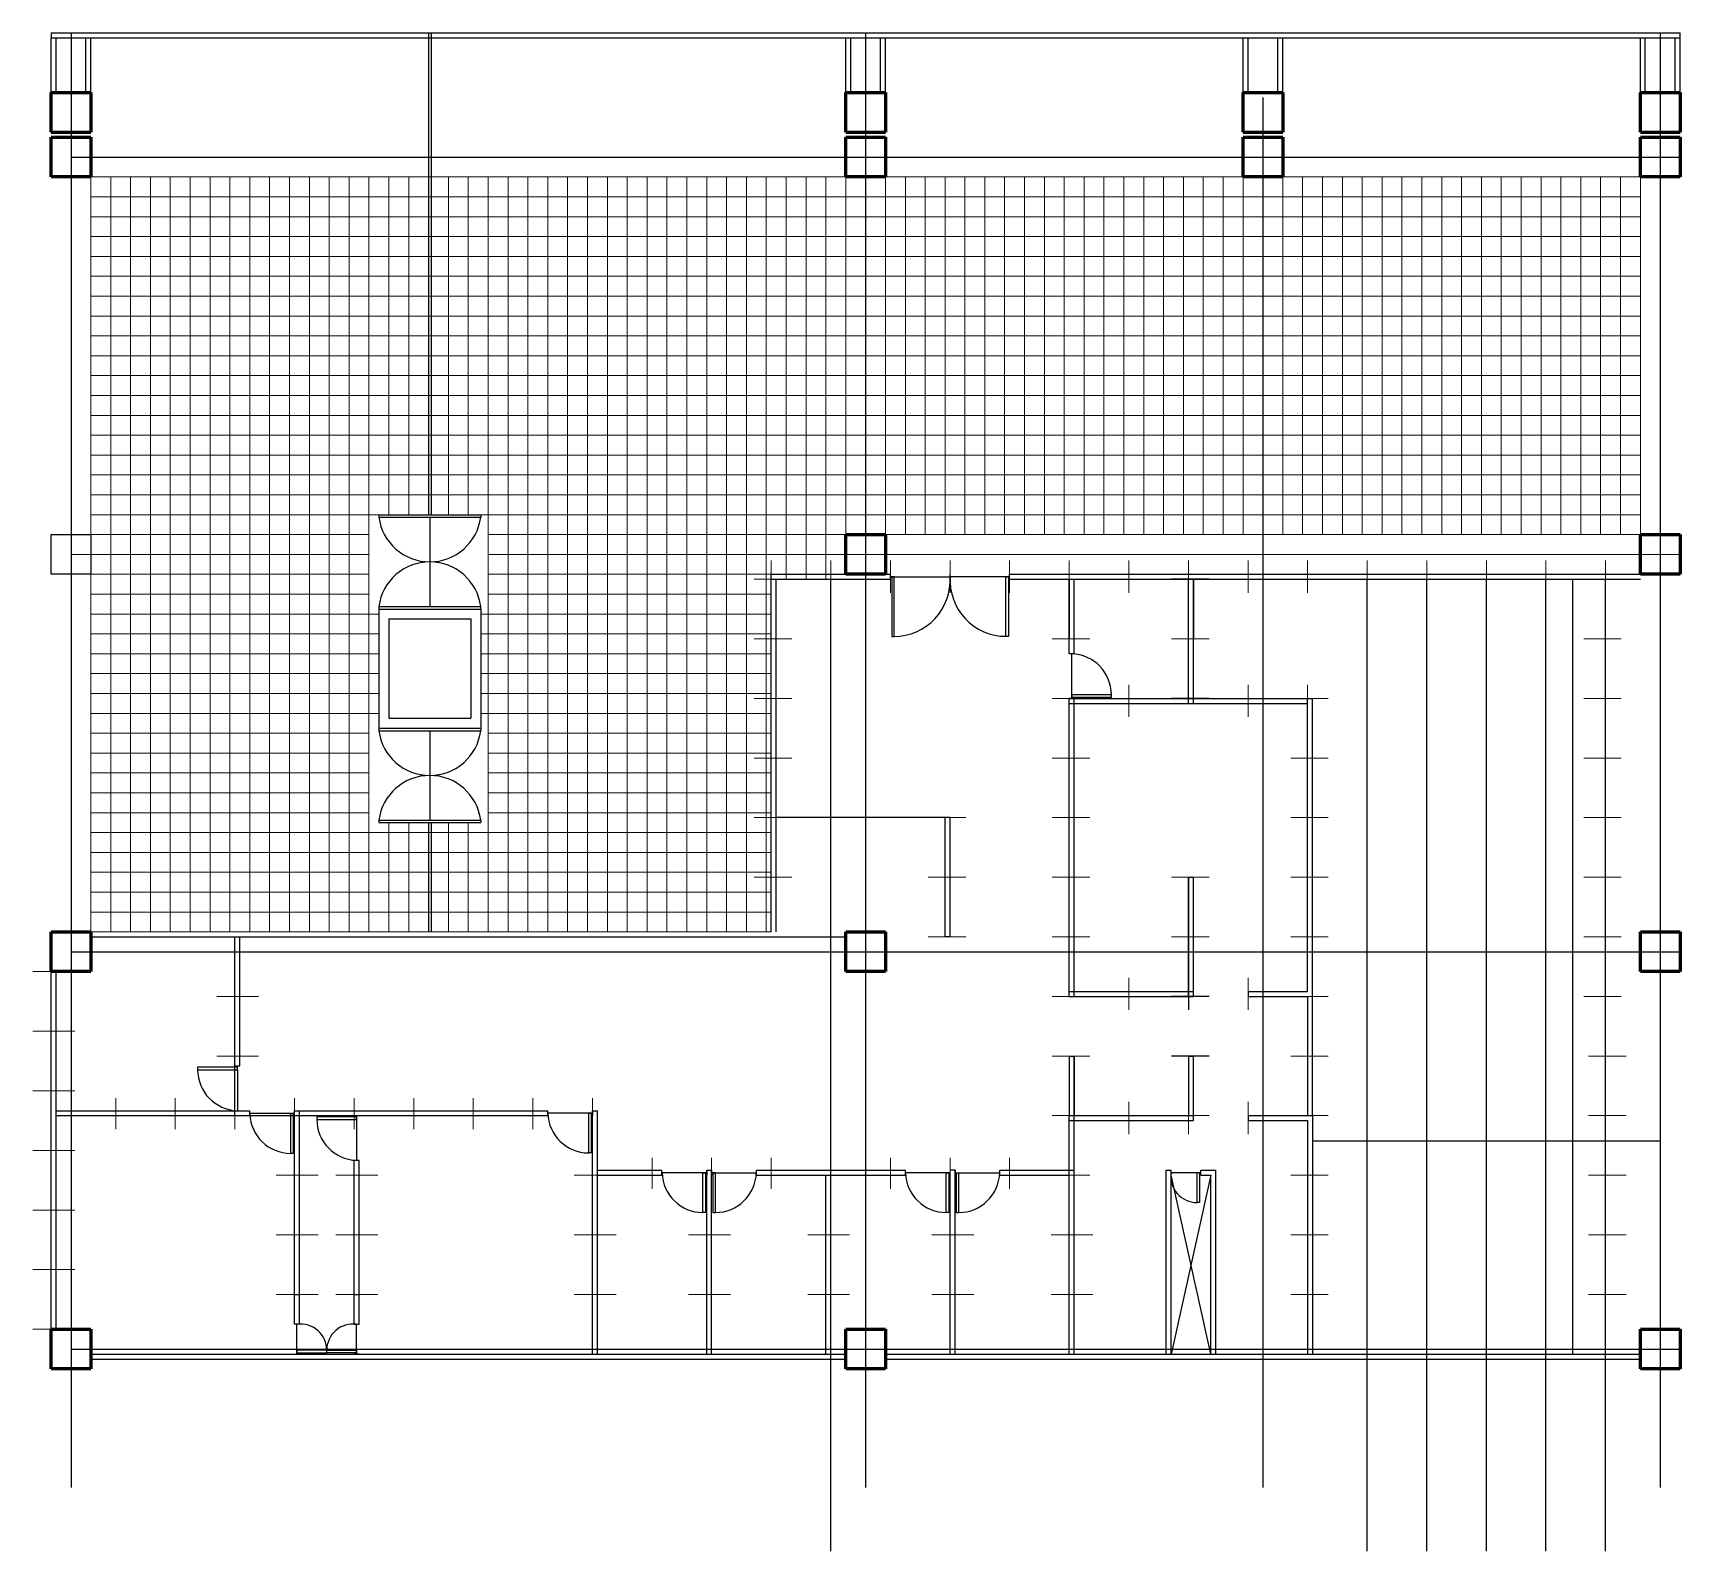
# Model space of a CAD drawing. Header units: millimetres. Extents: x 255 to 764, y 60 to 269.
# Drawn here: x 414.28 to 447.45, y 113.72 to 144.29 of the extents above; entities that cross this region are included whole.
import ezdxf

# ---------------------------------------------------------------- set-up
doc = ezdxf.new("R2010")
doc.units = ezdxf.units.MM
for name, color, linetype, lineweight in [('FACHADA 01', 6, 'Continuous', 60), ('FACHADA 05', 2, 'Continuous', 20), ('mobiliario', 1, 'Continuous', 0)]:
    doc.layers.add(name, color=color, linetype=linetype, lineweight=lineweight)

msp = doc.modelspace()

# ---------------------------------------------------------------- linework, layer by layer
for p, q in [((414.65, 144.288), (447.45, 144.288)), ((414.65, 144.288), (414.65, 144.188)), ((415.05, 144.288), (415.05, 114.998)), ((422.25, 144.288), (422.25, 134.588)), ((422.3, 144.288), (422.3, 134.588)), ((431.05, 144.288), (431.05, 114.998)), ((447.05, 144.288), (447.05, 114.998)), ((447.45, 144.188), (447.45, 144.288)), ((414.65, 144.188), (447.45, 144.188)), ((414.65, 143.088), (414.65, 144.188)), ((414.75, 143.088), (414.75, 144.188)), ((415.35, 143.088), (415.35, 144.188)), ((415.45, 143.088), (415.45, 144.188)), ((430.65, 143.088), (430.65, 144.188)), ((430.75, 143.088), (430.75, 144.188)), ((431.35, 143.088), (431.35, 144.188)), ((431.45, 143.088), (431.45, 144.188)), ((438.65, 143.088), (438.65, 144.188)), ((438.75, 143.088), (438.75, 144.188)), ((439.35, 143.088), (439.35, 144.188)), ((439.45, 143.088), (439.45, 144.188)), ((446.65, 143.088), (446.65, 144.188)), ((446.75, 143.088), (446.75, 144.188)), ((447.35, 143.088), (447.35, 144.188)), ((447.45, 143.088), (447.45, 144.188)), ((439.05, 142.988), (439.05, 114.998)), ((415.05, 141.788), (447.44, 141.788)), ((421.25, 134.588), (423.3, 134.588)), ((421.25, 134.588), (423.3, 134.588)), ((421.25, 134.588), (421.25, 134.538)), ((421.25, 134.538), (423.3, 134.538)), ((422.275, 134.538), (422.275, 132.738)), ((423.3, 134.588), (423.3, 134.538)), ((414.65, 134.188), (415.45, 134.188)), ((414.65, 134.188), (415.45, 134.188)), ((414.65, 133.388), (414.65, 134.188)), ((415.45, 134.188), (415.45, 133.388)), ((415.45, 133.388), (414.65, 133.388)), ((429.15, 126.188), (429.15, 133.388)), ((429.15, 133.388), (431.55, 133.388)), ((431.55, 133.288), (431.55, 133.388)), ((431.55, 133.338), (432.75, 133.338)), ((431.6, 133.338), (431.55, 133.338)), ((431.575, 133.338), (431.575, 132.138)), ((431.625, 133.338), (431.575, 133.338)), ((431.625, 132.138), (431.625, 133.338)), ((432.75, 133.288), (432.75, 133.388)), ((433.95, 133.338), (432.75, 133.338)), ((433.875, 133.338), (433.925, 133.338)), ((433.875, 132.138), (433.875, 133.338)), ((433.9, 133.338), (433.95, 133.338)), ((433.925, 133.338), (433.925, 132.138)), ((433.95, 133.288), (433.95, 133.388)), ((433.95, 133.388), (446.65, 133.388)), ((429.15, 133.288), (431.55, 133.288)), ((429.25, 126.188), (429.25, 133.288)), ((430.35, 113.721), (430.35, 133.288)), ((433.95, 133.288), (446.65, 133.288)), ((435.15, 133.288), (435.15, 132.088)), ((435.15, 131.788), (435.15, 133.288)), ((435.25, 132.188), (435.25, 133.288)), ((435.25, 131.788), (435.25, 133.288)), ((437.967, 133.288), (437.209, 133.288)), ((437.55, 132.188), (437.55, 133.288)), ((437.55, 130.788), (437.55, 133.288)), ((437.65, 133.288), (437.65, 132.088)), ((437.65, 130.788), (437.65, 133.288)), ((441.15, 113.721), (441.15, 133.288)), ((442.35, 113.721), (442.35, 133.288)), ((443.55, 113.721), (443.55, 133.288)), ((444.75, 113.721), (444.75, 133.288)), ((445.292, 117.688), (445.292, 133.288)), ((445.95, 113.721), (445.95, 133.288)), ((421.25, 132.738), (423.3, 132.738)), ((421.25, 132.738), (421.25, 132.688)), ((421.25, 132.713), (421.25, 130.288)), ((421.25, 132.688), (423.3, 132.688)), ((423.3, 132.688), (423.3, 132.738)), ((423.3, 132.688), (423.3, 130.288)), ((421.45, 132.488), (421.45, 130.488)), ((421.45, 132.488), (423.1, 132.488)), ((423.1, 132.488), (423.1, 130.488)), ((431.575, 132.138), (431.625, 132.138)), ((433.925, 132.138), (433.875, 132.138)), ((435.25, 131.788), (435.15, 131.788)), ((435.2, 130.888), (435.2, 131.788)), ((435.15, 124.888), (435.15, 130.888)), ((435.15, 130.888), (437.65, 130.888)), ((435.15, 124.888), (435.15, 130.888)), ((435.15, 130.888), (435.25, 130.888)), ((435.15, 130.888), (435.25, 130.888)), ((435.25, 130.888), (435.15, 130.888)), ((435.15, 130.788), (439.95, 130.788)), ((436, 130.963), (435.2, 130.963)), ((435.2, 130.963), (435.2, 130.913)), ((435.2, 130.963), (435.2, 130.913)), ((435.2, 130.938), (435.2, 130.888)), ((435.2, 130.938), (435.2, 130.888)), ((435.2, 130.913), (436, 130.913)), ((435.25, 124.888), (435.25, 130.888)), ((435.25, 124.988), (435.25, 130.788)), ((436, 130.913), (436, 130.963)), ((437.967, 130.888), (437.209, 130.888)), ((437.65, 130.788), (437.65, 130.888)), ((437.65, 130.888), (440.05, 130.888)), ((439.95, 124.988), (439.95, 130.888)), ((440.05, 122.488), (440.05, 130.888)), ((421.45, 130.488), (423.1, 130.488)), ((421.25, 130.288), (423.3, 130.288)), ((421.25, 130.288), (421.25, 130.238)), ((421.25, 130.238), (423.3, 130.238)), ((422.275, 130.238), (422.275, 128.438)), ((423.3, 130.288), (423.3, 130.238)), ((421.25, 128.438), (423.3, 128.438)), ((421.25, 128.438), (421.25, 128.388)), ((421.25, 128.388), (423.3, 128.388)), ((422.25, 128.388), (422.25, 126.188)), ((422.3, 128.388), (422.3, 126.188)), ((423.3, 128.438), (423.3, 128.388)), ((432.75, 128.488), (429.25, 128.488)), ((432.65, 126.088), (432.65, 128.488)), ((432.75, 126.088), (432.75, 128.488)), ((437.55, 124.888), (437.55, 127.288)), ((437.55, 127.288), (437.55, 124.988)), ((437.55, 127.288), (437.65, 127.288)), ((437.65, 124.888), (437.65, 127.288)), ((437.65, 124.888), (437.65, 127.288)), ((415.45, 126.088), (430.65, 126.088)), ((417.984, 126.088), (418.827, 126.088)), ((418.35, 122.488), (418.35, 126.088)), ((418.45, 123.488), (418.45, 126.088)), ((432.75, 126.088), (432.65, 126.088)), ((415.05, 125.788), (447.44, 125.788)), ((414.65, 118.188), (414.65, 125.388)), ((414.75, 118.188), (414.75, 125.388)), ((437.55, 125.265), (437.55, 124.616)), ((435.15, 124.988), (437.65, 124.988)), ((435.15, 124.888), (437.65, 124.888)), ((437.967, 124.888), (437.209, 124.888)), ((438.75, 124.988), (438.75, 124.888)), ((438.75, 124.988), (439.95, 124.988)), ((438.75, 124.888), (439.95, 124.888)), ((439.95, 124.888), (439.95, 122.488)), ((418.4, 123.463), (417.6, 123.463)), ((417.6, 123.463), (417.6, 123.413)), ((417.6, 123.413), (418.4, 123.413)), ((418.35, 123.488), (418.45, 123.488)), ((418.4, 123.438), (418.4, 123.488)), ((418.4, 123.413), (418.4, 123.463)), ((418.4, 123.413), (418.4, 122.588)), ((435.15, 123.688), (435.25, 123.688)), ((435.15, 123.688), (435.15, 122.488)), ((435.25, 121.388), (435.25, 123.688)), ((435.25, 123.688), (435.25, 122.488)), ((437.967, 123.688), (437.209, 123.688)), ((437.55, 123.688), (437.65, 123.688)), ((437.55, 123.688), (437.55, 122.488)), ((437.65, 122.388), (437.65, 123.688)), ((414.75, 122.588), (418.65, 122.588)), ((414.75, 122.488), (424.65, 122.488)), ((415.45, 122.488), (424.65, 122.488)), ((418.65, 122.488), (418.65, 122.588)), ((419.55, 122.528), (418.65, 122.528)), ((419.55, 122.528), (418.65, 122.528)), ((419.475, 122.528), (419.525, 122.528)), ((419.475, 122.528), (419.525, 122.528)), ((419.475, 121.728), (419.475, 122.528)), ((419.5, 122.528), (419.55, 122.528)), ((419.5, 122.528), (419.55, 122.528)), ((419.525, 122.528), (419.525, 121.728)), ((419.55, 118.288), (419.55, 122.588)), ((419.55, 122.488), (419.55, 122.588)), ((419.55, 122.588), (424.65, 122.588)), ((419.65, 118.288), (419.65, 122.588)), ((420.8, 122.463), (420, 122.463)), ((420, 122.463), (420, 122.413)), ((420, 122.413), (420.8, 122.413)), ((420.75, 122.488), (420.85, 122.488)), ((420.8, 122.438), (420.8, 122.488)), ((420.8, 122.488), (420.8, 121.588)), ((420.8, 122.413), (420.8, 122.463)), ((424.65, 122.488), (424.65, 122.588)), ((425.55, 122.538), (424.65, 122.538)), ((425.475, 121.738), (425.475, 122.538)), ((425.475, 122.538), (425.525, 122.538)), ((425.475, 122.538), (425.525, 122.538)), ((425.5, 122.538), (425.55, 122.538)), ((425.5, 122.538), (425.55, 122.538)), ((425.525, 122.538), (425.525, 121.738)), ((425.55, 117.688), (425.55, 122.588)), ((425.55, 122.588), (425.55, 122.488)), ((425.55, 122.588), (425.65, 122.588)), ((425.65, 117.688), (425.65, 122.588)), ((435.15, 121.015), (435.15, 122.488)), ((435.15, 122.488), (437.65, 122.488)), ((435.15, 122.388), (437.65, 122.388)), ((438.75, 122.488), (438.75, 122.388)), ((438.75, 122.488), (440.05, 122.488)), ((438.75, 122.388), (439.95, 122.388)), ((439.95, 122.388), (439.95, 117.688)), ((440.05, 122.488), (440.05, 117.688)), ((419.525, 121.728), (419.475, 121.728)), ((425.525, 121.738), (425.475, 121.738)), ((440.05, 121.982), (447.05, 121.982)), ((420.75, 118.288), (420.75, 121.588)), ((420.85, 121.588), (420.75, 121.588)), ((420.85, 118.288), (420.85, 121.588)), ((425.65, 121.388), (426.95, 121.388)), ((426.95, 121.288), (426.95, 121.388)), ((427.85, 121.288), (427.85, 121.388)), ((427.85, 121.388), (427.85, 121.288)), ((427.85, 121.388), (427.85, 121.288)), ((427.85, 121.388), (427.95, 121.388)), ((427.95, 121.288), (427.95, 121.388)), ((427.95, 121.388), (427.95, 121.288)), ((427.95, 121.388), (427.95, 121.288)), ((428.85, 121.288), (428.85, 121.388)), ((428.85, 121.388), (431.85, 121.388)), ((430.35, 121.015), (430.35, 121.64)), ((431.85, 121.288), (431.85, 121.388)), ((432.85, 121.388), (432.75, 121.388)), ((432.85, 121.288), (432.85, 121.388)), ((432.85, 121.388), (432.85, 121.288)), ((432.85, 121.388), (432.85, 121.288)), ((432.85, 121.288), (432.85, 121.388)), ((433.75, 121.288), (433.75, 121.388)), ((433.75, 121.388), (435.25, 121.388)), ((435.15, 121.015), (435.15, 121.64)), ((435.25, 117.688), (435.25, 121.388)), ((437.1, 117.688), (437.1, 121.388)), ((437.1, 121.388), (437.2, 121.388)), ((437.2, 117.688), (437.2, 121.388)), ((437.8, 121.288), (437.8, 121.388)), ((437.8, 121.388), (438.1, 121.388)), ((437.8, 121.288), (437.8, 121.388)), ((438.1, 117.688), (438.1, 121.388)), ((425.65, 121.288), (426.95, 121.288)), ((425.85, 121.288), (426.95, 121.288)), ((427.85, 121.338), (426.95, 121.338)), ((427.775, 120.538), (427.775, 121.338)), ((427.775, 121.338), (427.825, 121.338)), ((427.775, 121.338), (427.825, 121.338)), ((427.8, 121.338), (427.85, 121.338)), ((427.8, 121.338), (427.85, 121.338)), ((427.825, 121.338), (427.825, 120.538)), ((427.85, 117.688), (427.85, 121.288)), ((427.95, 121.338), (428.85, 121.338)), ((428, 121.338), (427.95, 121.338)), ((428, 121.338), (427.95, 121.338)), ((427.95, 117.688), (427.95, 121.288)), ((427.975, 121.338), (427.975, 120.538)), ((428.025, 121.338), (427.975, 121.338)), ((428.025, 121.338), (427.975, 121.338)), ((428.025, 120.538), (428.025, 121.338)), ((428.85, 121.288), (431.85, 121.288)), ((428.85, 121.288), (430.65, 121.288)), ((430.25, 117.688), (430.25, 121.288)), ((430.35, 117.688), (430.35, 121.288)), ((432.75, 121.338), (431.85, 121.338)), ((432.675, 120.538), (432.675, 121.338)), ((432.675, 121.338), (432.725, 121.338)), ((432.675, 121.338), (432.725, 121.338)), ((432.7, 121.338), (432.75, 121.338)), ((432.7, 121.338), (432.75, 121.338)), ((432.725, 121.338), (432.725, 120.538)), ((432.75, 117.688), (432.75, 121.288)), ((432.85, 121.338), (433.75, 121.338)), ((432.85, 117.688), (432.85, 121.288)), ((432.875, 121.338), (432.875, 120.538)), ((432.925, 120.538), (432.925, 121.338)), ((433.75, 121.288), (435.15, 121.288)), ((435.15, 117.688), (435.15, 121.288)), ((437.8, 121.338), (437.2, 121.338)), ((438, 121.288), (437.2, 117.688)), ((438, 117.688), (437.2, 121.288)), ((437.725, 120.738), (437.725, 121.338)), ((437.775, 121.338), (437.775, 120.738)), ((437.8, 121.288), (438, 121.288)), ((438, 117.688), (438, 121.288)), ((437.775, 120.738), (437.725, 120.738)), ((437.775, 120.738), (437.725, 120.738)), ((427.825, 120.538), (427.775, 120.538)), ((427.975, 120.538), (428.025, 120.538)), ((432.725, 120.538), (432.675, 120.538)), ((432.875, 120.538), (432.925, 120.538)), ((419.55, 118.888), (419.65, 118.888)), ((420.75, 118.888), (420.85, 118.888)), ((419.65, 118.288), (419.55, 118.288)), ((419.6, 117.688), (419.6, 118.288)), ((419.6, 117.688), (419.6, 118.288)), ((420.75, 118.288), (420.85, 118.288)), ((420.8, 117.688), (420.8, 118.288)), ((415.05, 117.788), (447.44, 117.788)), ((419.6, 117.763), (419.6, 117.713)), ((420.2, 117.763), (419.6, 117.763)), ((419.6, 117.763), (419.6, 117.713)), ((420.2, 117.713), (420.2, 117.763)), ((420.2, 117.763), (420.8, 117.763)), ((420.2, 117.713), (420.2, 117.763)), ((420.8, 117.763), (420.8, 117.713)), ((415.45, 117.688), (430.65, 117.688)), ((415.45, 117.588), (430.65, 117.588)), ((419.55, 117.688), (419.65, 117.688)), ((419.55, 117.688), (419.65, 117.688)), ((419.6, 117.738), (419.6, 117.688)), ((419.6, 117.738), (419.6, 117.688)), ((419.6, 117.713), (420.2, 117.713)), ((420.8, 117.713), (420.2, 117.713)), ((420.85, 117.688), (420.75, 117.688)), ((420.8, 117.738), (420.8, 117.688)), ((431.45, 117.688), (435.25, 117.688)), ((431.45, 117.588), (446.65, 117.588)), ((435.25, 117.688), (437.2, 117.688)), ((437.2, 117.688), (438.1, 117.688)), ((438.1, 117.688), (440.05, 117.688)), ((440.05, 117.688), (446.65, 117.688))]:
    msp.add_line(p, q)
for centre, radius, start, end in [((422.275, 134.672), 1.034, 187.4306, 352.5694), ((422.275, 132.604), 1.034, 7.4306, 172.5694), ((431.625, 133.265), 1.127, 270, 3.6952), ((433.875, 133.262), 1.123, 176.093, 270), ((435.174, 130.963), 0.825, 360, 88.2372), ((422.275, 130.372), 1.034, 187.4306, 352.5694), ((422.275, 128.304), 1.034, 7.4306, 172.5694), ((418.425, 123.413), 0.825, 180, 268.2372), ((419.475, 122.553), 0.825, 181.7628, 270), ((420.825, 122.413), 0.825, 180, 268.2372), ((425.475, 122.563), 0.825, 181.7628, 270), ((427.775, 121.363), 0.825, 181.7628, 270), ((428.025, 121.363), 0.825, 270, 358.2372), ((432.675, 121.363), 0.825, 181.7628, 270), ((432.925, 121.363), 0.825, 270, 358.2372), ((437.725, 121.268), 0.53, 172.3719, 270), ((419.67, 117.763), 0.53, 360, 97.6281), ((420.729, 117.763), 0.53, 82.3719, 180)]:
    msp.add_arc(centre, radius, start, end)
at = {"layer": 'FACHADA 01'}
for p, q in [((414.65, 143.088), (415.45, 143.088)), ((414.65, 142.288), (414.65, 143.088)), ((415.45, 143.088), (415.45, 142.288)), ((430.65, 142.288), (430.65, 143.088)), ((430.65, 143.088), (431.45, 143.088)), ((431.45, 143.088), (431.45, 142.288)), ((438.65, 142.288), (438.65, 143.088)), ((438.65, 143.088), (439.45, 143.088)), ((439.45, 143.088), (439.45, 142.288)), ((446.65, 142.288), (446.65, 143.088)), ((446.65, 143.088), (447.45, 143.088)), ((447.45, 143.088), (447.45, 142.288)), ((414.65, 142.288), (415.45, 142.288)), ((430.65, 142.288), (431.45, 142.288)), ((438.65, 142.288), (439.45, 142.288)), ((446.65, 142.288), (447.45, 142.288)), ((414.65, 141.388), (414.65, 142.188)), ((414.65, 142.188), (415.45, 142.188)), ((414.65, 142.188), (415.45, 142.188)), ((414.65, 142.188), (415.45, 142.188)), ((415.45, 142.188), (415.45, 141.388)), ((430.65, 141.388), (430.65, 142.188)), ((430.65, 142.188), (431.45, 142.188)), ((430.65, 142.188), (431.45, 142.188)), ((430.65, 142.188), (431.45, 142.188)), ((431.45, 142.188), (431.45, 141.388)), ((438.65, 141.388), (438.65, 142.188)), ((438.65, 142.188), (439.45, 142.188)), ((438.65, 142.188), (439.45, 142.188)), ((438.65, 142.188), (439.45, 142.188)), ((439.45, 142.188), (439.45, 141.388)), ((446.65, 141.388), (446.65, 142.188)), ((446.65, 142.188), (447.45, 142.188)), ((446.65, 142.188), (447.45, 142.188)), ((446.65, 142.188), (447.45, 142.188)), ((447.45, 142.188), (447.45, 141.388)), ((415.45, 141.388), (414.65, 141.388)), ((431.45, 141.388), (430.65, 141.388)), ((439.45, 141.388), (438.65, 141.388)), ((447.45, 141.388), (446.65, 141.388)), ((430.65, 133.388), (430.65, 134.188)), ((430.65, 134.188), (431.45, 134.188)), ((430.65, 134.188), (431.45, 134.188)), ((431.45, 134.188), (431.45, 133.388)), ((431.45, 134.188), (431.45, 134.188)), ((446.65, 133.388), (446.65, 134.188)), ((446.65, 134.188), (447.45, 134.188)), ((446.65, 134.188), (447.45, 134.188)), ((447.45, 134.188), (447.45, 133.388)), ((431.45, 133.388), (430.65, 133.388)), ((447.45, 133.388), (446.65, 133.388)), ((414.65, 125.388), (414.65, 126.188)), ((414.65, 126.188), (415.45, 126.188)), ((414.65, 126.188), (415.45, 126.188)), ((415.45, 126.188), (415.45, 125.388)), ((430.65, 125.388), (430.65, 126.188)), ((430.65, 126.188), (431.45, 126.188)), ((430.65, 126.188), (431.45, 126.188)), ((431.45, 126.188), (431.45, 125.388)), ((446.65, 125.388), (446.65, 126.188)), ((446.65, 126.188), (447.45, 126.188)), ((446.65, 126.188), (447.45, 126.188)), ((447.45, 126.188), (447.45, 125.388)), ((415.45, 125.388), (414.65, 125.388)), ((431.45, 125.388), (430.65, 125.388)), ((447.45, 125.388), (446.65, 125.388)), ((414.65, 117.388), (414.65, 118.188)), ((414.65, 118.188), (415.45, 118.188)), ((414.65, 118.188), (415.45, 118.188)), ((415.45, 118.188), (415.45, 117.388)), ((430.65, 117.388), (430.65, 118.188)), ((430.65, 118.188), (431.45, 118.188)), ((430.65, 118.188), (431.45, 118.188)), ((431.45, 118.188), (431.45, 117.388)), ((446.65, 117.388), (446.65, 118.188)), ((446.65, 118.188), (447.45, 118.188)), ((446.65, 118.188), (447.45, 118.188)), ((447.45, 118.188), (447.45, 117.388)), ((415.45, 117.388), (414.65, 117.388)), ((431.45, 117.388), (430.65, 117.388)), ((447.45, 117.388), (446.65, 117.388))]:
    msp.add_line(p, q, dxfattribs=at)
at = {"layer": 'FACHADA 05'}
for p, q in [((429.15, 133.665), (429.15, 133.016)), ((430.35, 133.665), (430.35, 133.016)), ((431.55, 133.665), (431.55, 133.016)), ((432.75, 133.665), (432.75, 133.016)), ((433.95, 133.665), (433.95, 133.016)), ((435.15, 133.665), (435.15, 133.016)), ((436.35, 133.665), (436.35, 133.016)), ((437.55, 133.665), (437.55, 133.016)), ((438.75, 133.665), (438.75, 133.016)), ((439.95, 133.665), (439.95, 133.016)), ((441.15, 133.665), (441.15, 133.016)), ((442.35, 133.665), (442.35, 133.016)), ((443.55, 133.665), (443.55, 133.016)), ((444.75, 133.665), (444.75, 133.016)), ((445.95, 133.665), (445.95, 133.016)), ((429.567, 133.288), (428.809, 133.288)), ((429.567, 132.088), (428.809, 132.088)), ((435.567, 132.088), (434.809, 132.088)), ((437.967, 132.088), (437.209, 132.088)), ((446.267, 132.088), (445.509, 132.088)), ((436.35, 131.165), (436.35, 130.516)), ((438.75, 131.165), (438.75, 130.516)), ((439.95, 131.165), (439.95, 130.516)), ((429.567, 130.888), (428.809, 130.888)), ((435.567, 130.888), (434.809, 130.888)), ((440.367, 130.888), (439.609, 130.888)), ((446.267, 130.888), (445.509, 130.888)), ((429.567, 129.688), (428.809, 129.688)), ((435.567, 129.688), (434.809, 129.688)), ((440.367, 129.688), (439.609, 129.688)), ((446.267, 129.688), (445.509, 129.688)), ((429.567, 128.488), (428.809, 128.488)), ((433.067, 128.488), (432.309, 128.488)), ((435.567, 128.488), (434.809, 128.488)), ((440.367, 128.488), (439.609, 128.488)), ((446.267, 128.488), (445.509, 128.488)), ((429.567, 127.288), (428.809, 127.288)), ((433.067, 127.288), (432.309, 127.288)), ((435.567, 127.288), (434.809, 127.288)), ((437.967, 127.288), (437.209, 127.288)), ((440.367, 127.288), (439.609, 127.288)), ((446.267, 127.288), (445.509, 127.288)), ((429.567, 126.088), (428.809, 126.088)), ((433.067, 126.088), (432.309, 126.088)), ((435.567, 126.088), (434.809, 126.088)), ((437.967, 126.088), (437.209, 126.088)), ((440.367, 126.088), (439.609, 126.088)), ((446.267, 126.088), (445.509, 126.088)), ((414.284, 125.388), (415.127, 125.388)), ((436.35, 125.265), (436.35, 124.616)), ((438.75, 125.265), (438.75, 124.616)), ((417.984, 124.888), (418.827, 124.888)), ((435.567, 124.888), (434.809, 124.888)), ((440.367, 124.888), (439.609, 124.888)), ((446.267, 124.888), (445.509, 124.888)), ((414.284, 124.188), (415.127, 124.188)), ((417.984, 123.688), (418.827, 123.688)), ((435.567, 123.688), (434.809, 123.688)), ((440.367, 123.688), (439.609, 123.688)), ((446.367, 123.688), (445.609, 123.688)), ((414.284, 122.988), (415.127, 122.988)), ((415.95, 122.215), (415.95, 122.84)), ((417.15, 122.215), (417.15, 122.84)), ((418.35, 122.215), (418.35, 122.84)), ((419.55, 122.215), (419.55, 122.84)), ((420.75, 122.215), (420.75, 122.84)), ((421.95, 122.215), (421.95, 122.84)), ((423.15, 122.215), (423.15, 122.84)), ((424.35, 122.215), (424.35, 122.84)), ((425.55, 122.215), (425.55, 122.84)), ((436.35, 122.765), (436.35, 122.116)), ((437.55, 122.765), (437.55, 122.116)), ((438.75, 122.765), (438.75, 122.116)), ((435.567, 122.488), (434.809, 122.488)), ((437.967, 122.488), (437.209, 122.488)), ((440.367, 122.488), (439.609, 122.488)), ((446.367, 122.488), (445.609, 122.488)), ((414.284, 121.788), (415.127, 121.788)), ((426.75, 121.015), (426.75, 121.64)), ((427.95, 121.015), (427.95, 121.64)), ((429.15, 121.015), (429.15, 121.64)), ((431.55, 121.015), (431.55, 121.64)), ((432.75, 121.015), (432.75, 121.64)), ((433.95, 121.015), (433.95, 121.64)), ((419.184, 121.288), (420.027, 121.288)), ((420.384, 121.288), (421.227, 121.288)), ((425.184, 121.288), (426.027, 121.288)), ((435.567, 121.288), (434.809, 121.288)), ((440.367, 121.288), (439.609, 121.288)), ((446.367, 121.288), (445.609, 121.288)), ((414.284, 120.588), (415.127, 120.588)), ((419.184, 120.088), (420.027, 120.088)), ((420.384, 120.088), (421.227, 120.088)), ((425.184, 120.088), (426.027, 120.088)), ((427.484, 120.088), (428.327, 120.088)), ((429.884, 120.088), (430.727, 120.088)), ((432.384, 120.088), (433.227, 120.088)), ((434.784, 120.088), (435.627, 120.088)), ((440.367, 120.088), (439.609, 120.088)), ((446.367, 120.088), (445.609, 120.088)), ((414.284, 119.388), (415.127, 119.388)), ((419.184, 118.888), (420.027, 118.888)), ((420.384, 118.888), (421.227, 118.888)), ((425.184, 118.888), (426.027, 118.888)), ((427.484, 118.888), (428.327, 118.888)), ((429.884, 118.888), (430.727, 118.888)), ((432.384, 118.888), (433.227, 118.888)), ((434.784, 118.888), (435.627, 118.888)), ((440.367, 118.888), (439.609, 118.888)), ((446.367, 118.888), (445.609, 118.888)), ((414.284, 118.188), (415.127, 118.188))]:
    msp.add_line(p, q, dxfattribs=at)
at = {"layer": 'mobiliario'}
for p, q in [((430.65, 141.388), (415.45, 141.388)), ((415.45, 141.388), (415.45, 134.188)), ((415.45, 141.388), (415.45, 134.188)), ((415.85, 141.388), (415.85, 126.188)), ((416.25, 141.388), (416.25, 126.188)), ((416.65, 141.388), (416.65, 126.188)), ((417.05, 141.388), (417.05, 126.188)), ((417.45, 141.388), (417.45, 126.188)), ((417.85, 141.388), (417.85, 126.188)), ((418.25, 141.388), (418.25, 126.188)), ((418.65, 141.388), (418.65, 126.188)), ((419.05, 141.388), (419.05, 126.188)), ((419.45, 141.388), (419.45, 126.188)), ((419.85, 141.388), (419.85, 126.188)), ((420.25, 141.388), (420.25, 126.188)), ((420.65, 141.388), (420.65, 126.188)), ((421.05, 141.388), (421.05, 126.188)), ((421.45, 141.388), (421.45, 134.588)), ((421.85, 141.388), (421.85, 134.588)), ((422.65, 141.388), (422.65, 134.588)), ((423.05, 141.388), (423.05, 134.588)), ((423.45, 141.388), (423.45, 126.188)), ((423.85, 141.388), (423.85, 126.188)), ((424.25, 141.388), (424.25, 126.188)), ((424.65, 141.388), (424.65, 126.188)), ((425.05, 141.388), (425.05, 126.188)), ((425.45, 141.388), (425.45, 126.188)), ((425.85, 141.388), (425.85, 126.188)), ((426.25, 141.388), (426.25, 126.188)), ((426.65, 141.388), (426.65, 126.188)), ((427.05, 141.388), (427.05, 126.188)), ((427.45, 141.388), (427.45, 126.188)), ((427.85, 141.388), (427.85, 126.188)), ((428.25, 141.388), (428.25, 126.188)), ((428.65, 141.388), (428.65, 126.188)), ((429.05, 141.388), (429.05, 126.188)), ((429.45, 141.388), (429.45, 133.288)), ((429.85, 141.388), (429.85, 133.288)), ((430.25, 141.388), (430.25, 133.288)), ((430.65, 134.188), (430.65, 141.388)), ((431.45, 141.388), (431.45, 134.188)), ((431.45, 141.388), (438.65, 141.388)), ((431.85, 141.388), (431.85, 134.188)), ((432.25, 141.388), (432.25, 134.188)), ((432.65, 141.388), (432.65, 134.188)), ((433.05, 141.388), (433.05, 134.188)), ((433.45, 141.388), (433.45, 134.188)), ((433.85, 141.388), (433.85, 134.188)), ((434.25, 141.388), (434.25, 134.188)), ((434.65, 141.388), (434.65, 134.188)), ((435.05, 141.388), (435.05, 134.188)), ((435.45, 141.388), (435.45, 134.188)), ((435.85, 141.388), (435.85, 134.188)), ((436.25, 141.388), (436.25, 134.188)), ((436.65, 141.388), (436.65, 134.188)), ((437.05, 141.388), (437.05, 134.188)), ((437.45, 141.388), (437.45, 134.188)), ((437.85, 141.388), (437.85, 134.188)), ((438.25, 141.388), (438.25, 134.188)), ((438.65, 141.388), (438.65, 134.188)), ((439.05, 141.388), (439.05, 134.188)), ((439.45, 141.388), (439.45, 134.188)), ((439.45, 141.388), (446.65, 141.388)), ((439.85, 141.388), (439.85, 134.188)), ((440.25, 141.388), (440.25, 134.188)), ((440.65, 141.388), (440.65, 134.188)), ((441.05, 141.388), (441.05, 134.188)), ((441.45, 141.388), (441.45, 134.188)), ((441.85, 141.388), (441.85, 134.188)), ((442.25, 141.388), (442.25, 134.188)), ((442.65, 141.388), (442.65, 134.188)), ((443.05, 141.388), (443.05, 134.188)), ((443.45, 141.388), (443.45, 134.188)), ((443.85, 141.388), (443.85, 134.188)), ((444.25, 141.388), (444.25, 134.188)), ((444.65, 141.388), (444.65, 134.188)), ((445.05, 141.388), (445.05, 134.188)), ((445.45, 141.388), (445.45, 134.188)), ((445.85, 141.388), (445.85, 134.188)), ((446.25, 141.388), (446.25, 134.188)), ((446.65, 141.388), (446.65, 134.188)), ((415.45, 140.988), (430.65, 140.988)), ((430.65, 140.988), (446.65, 140.988)), ((415.45, 140.588), (430.65, 140.588)), ((430.65, 140.588), (446.65, 140.588)), ((415.45, 140.188), (430.65, 140.188)), ((430.65, 140.188), (446.65, 140.188)), ((415.45, 139.788), (430.65, 139.788)), ((430.65, 139.788), (446.65, 139.788)), ((415.45, 139.388), (430.65, 139.388)), ((430.65, 139.388), (446.65, 139.388)), ((415.45, 138.988), (430.65, 138.988)), ((430.65, 138.988), (446.65, 138.988)), ((415.45, 138.588), (430.65, 138.588)), ((430.65, 138.588), (446.65, 138.588)), ((415.45, 138.188), (430.65, 138.188)), ((430.65, 138.188), (446.65, 138.188)), ((415.45, 137.788), (430.65, 137.788)), ((430.65, 137.788), (446.65, 137.788)), ((415.45, 137.388), (430.65, 137.388)), ((430.65, 137.388), (446.65, 137.388)), ((415.45, 136.988), (430.65, 136.988)), ((430.65, 136.988), (446.65, 136.988)), ((415.45, 136.588), (430.65, 136.588)), ((430.65, 136.588), (446.65, 136.588)), ((415.45, 136.188), (430.65, 136.188)), ((430.65, 136.188), (446.65, 136.188)), ((415.45, 135.788), (430.65, 135.788)), ((430.65, 135.788), (446.65, 135.788)), ((415.45, 135.388), (430.65, 135.388)), ((430.65, 135.388), (446.65, 135.388)), ((415.45, 134.988), (430.65, 134.988)), ((430.65, 134.988), (446.65, 134.988)), ((415.45, 134.588), (430.65, 134.588)), ((430.65, 134.588), (446.65, 134.588)), ((415.45, 134.188), (421.05, 134.188)), ((423.45, 134.188), (430.65, 134.188)), ((431.45, 134.188), (446.65, 134.188)), ((415.05, 133.788), (421.05, 133.788)), ((415.45, 133.788), (421.05, 133.788)), ((423.45, 133.788), (430.65, 133.788)), ((423.45, 133.788), (447.44, 133.788)), ((415.45, 133.388), (421.05, 133.388)), ((415.45, 133.388), (415.45, 126.188)), ((423.45, 133.388), (430.65, 133.388)), ((415.45, 132.988), (421.05, 132.988)), ((423.45, 132.988), (429.15, 132.988)), ((415.45, 132.588), (421.25, 132.588)), ((423.3, 132.588), (429.15, 132.588)), ((415.45, 132.188), (421.25, 132.188)), ((423.3, 132.188), (429.15, 132.188)), ((415.45, 131.788), (421.25, 131.788)), ((423.3, 131.788), (429.15, 131.788)), ((415.45, 131.388), (421.25, 131.388)), ((423.3, 131.388), (429.15, 131.388)), ((415.45, 130.988), (421.25, 130.988)), ((423.3, 130.988), (429.15, 130.988)), ((415.45, 130.588), (421.25, 130.588)), ((423.3, 130.588), (429.15, 130.588)), ((415.45, 130.188), (421.05, 130.188)), ((423.45, 130.188), (429.15, 130.188)), ((415.45, 129.788), (421.05, 129.788)), ((423.45, 129.788), (429.15, 129.788)), ((415.45, 129.388), (421.05, 129.388)), ((423.45, 129.388), (429.15, 129.388)), ((415.45, 128.988), (421.05, 128.988)), ((423.45, 128.988), (429.15, 128.988)), ((415.45, 128.588), (421.05, 128.588)), ((421.45, 128.388), (421.45, 126.188)), ((421.85, 128.388), (421.85, 126.188)), ((422.65, 128.388), (422.65, 126.188)), ((423.05, 128.388), (423.05, 126.188)), ((423.45, 128.588), (429.15, 128.588)), ((415.45, 128.188), (429.15, 128.188)), ((415.45, 127.788), (429.15, 127.788)), ((415.45, 127.388), (429.15, 127.388)), ((415.45, 126.988), (429.15, 126.988)), ((415.45, 126.588), (429.15, 126.588)), ((415.45, 126.188), (429.15, 126.188))]:
    msp.add_line(p, q, dxfattribs=at)
at = {"layer": 'mobiliario', "color": 0}
msp.add_line((422.25, 141.388), (422.25, 134.588), dxfattribs=at)

doc.saveas('drawing.dxf')
